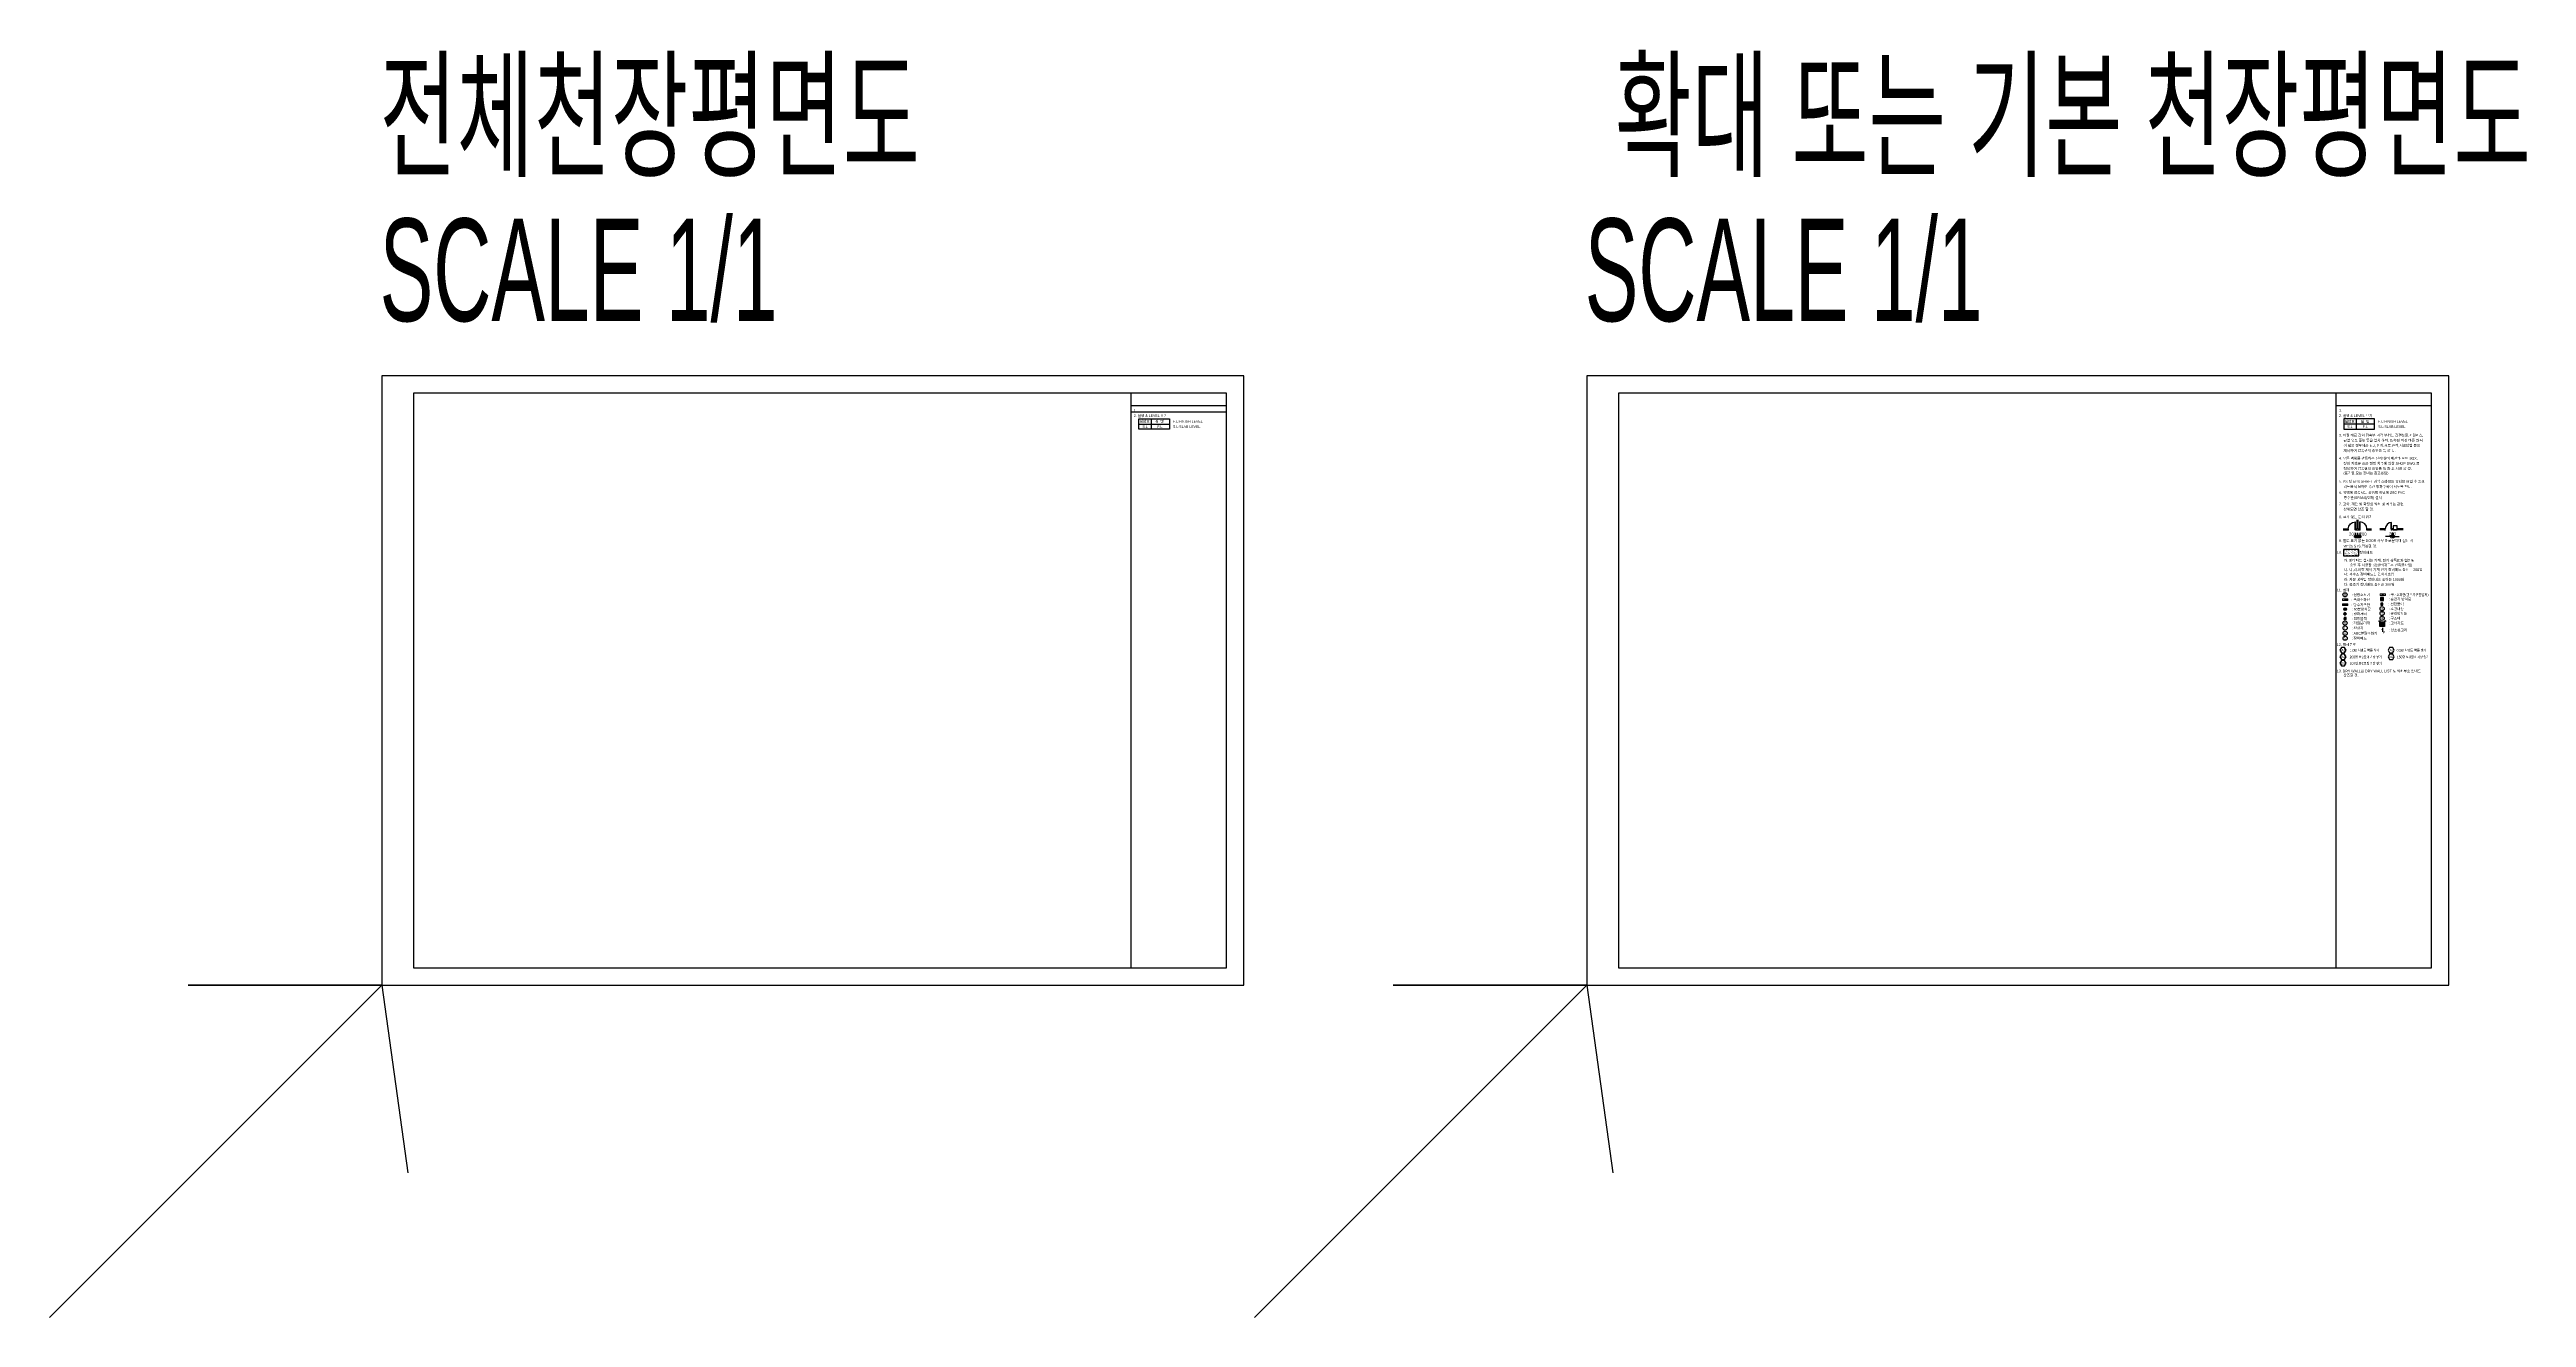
# Model space of a CAD drawing. Header units: millimetres. Extents: x -324 to 2092, y -324 to 912.
import ezdxf
from ezdxf.enums import TextEntityAlignment as Align

# ---------------------------------------------------------------- set-up
doc = ezdxf.new("R2010")
doc.units = ezdxf.units.MM
for name, color, linetype in [('$0$평면-주기$0$평면-주기$0$A-TEXT-NOTE', 7, 'Continuous'), ('100-01. 평면도(확대 평면도)$0$A-TEXT-NOTE', 7, 'Continuous'), ('A-B1PL$0$XA-B2F$0$장애인유도타일', 8, 'Continuous'), ('A-COLUMN', 2, 'Continuous'), ('A-DIM', 7, 'Continuous'), ('A-FIN', 6, 'Continuous'), ('A-SYM', 7, 'Continuous'), ('A-SYM-FD', 251, 'Continuous'), ('A-TEXT-NOTE', 7, 'Continuous'), ('x-plan-b2f$0$A-B2PL$0$XA-B3F$0$F', 4, 'Continuous'), ('x-plan-b2f$0$A-B4PL$0$XA-B3F$0$F', 4, 'Continuous'), ('x-plan-b2f$0$A-ELE-8', 8, 'Continuous'), ('방수기구함', 4, 'Continuous'), ('장비패드', 4, 'Continuous'), ('장비패드해치', 254, 'Continuous'), ('장애인점자블럭', 6, 'Continuous')]:
    doc.layers.add(name, color=color, linetype=linetype)
doc.layers.add('NOPLOT', color=193, linetype='Continuous', plot=False)
doc.styles.add('$0$평면-주기$0$평면-주기$0$Gtx', font='Dotum.ttf')
doc.styles.add('100-01. 평면도(확대 평면도)$0$Gtx', font='Dotum.ttf')
doc.styles.add('Gdim', font='Dotum.ttf', dxfattribs={"width": 0.9})
doc.styles.add('Gtx', font='Dotum.ttf')
doc.dimstyles.new('Gdim1', dxfattribs={"dimtxt": 3, "dimasz": 6, "dimexe": 1.5, "dimexo": 2, "dimgap": 1, "dimtad": 1, "dimdec": 0, "dimzin": 0, "dimdsep": 46, "dimtxsty": 'Gdim', "dimblk": 'DOTSMALL', "dimcen": 1.5, "dimdle": 1.5, "dimclrd": 1, "dimclre": 1, "dimclrt": 256, "dimazin": 0, "dimtfac": 1, "dimtdec": 0, "dimtix": 1, "dimtmove": 2, "dimatfit": 3, "dimldrblk": 'DOTSMALL', "dimfxl": 0, "dimtolj": 1, "dimtzin": 0, "dimlwd": -1, "dimlwe": -1, "dimarcsym": 0})

# ---------------------------------------------------------------- blocks, each defined once
blk = doc.blocks.new('APD229')
for p, q in [((0, 96), (0, -96)), ((34, 96), (0, 96)), ((34, 96), (34, 1129)), ((34, 48), (34, 96)), ((48, 48), (34, 48)), ((48, -48), (48, 48)), ((72, 96), (72, 1128)), ((0, -96), (34, -96)), ((34, -96), (34, -48)), ((34, -48), (48, -48))]:
    blk.add_line(p, q)
blk.add_lwpolyline([(34, 96), (72, 96)])
blk.add_lwpolyline([(1100, 96), (1100, -96), (1066, -96), (1066, -48), (1052, -48), (1052, 48), (1066, 48), (1066, 96)], close=True)
blk.add_arc((1, 64), 1066, 1.73672, 88.26328)
blk = doc.blocks.new('APD227')
for p, q in [((0, 96), (0, -96)), ((34, 96), (0, 96)), ((34, 48), (34, 96)), ((48, 48), (34, 48)), ((48, -48), (48, 48)), ((72, 96), (72, 1028)), ((0, -96), (34, -96)), ((34, -96), (34, -48)), ((34, -48), (48, -48))]:
    blk.add_line(p, q)
blk.add_lwpolyline([(34, 96), (34, 1029, -0.3964514), (966, 96, -0.3964514)], format="xyb")
blk.add_lwpolyline([(34, 96), (72, 96)])
blk.add_lwpolyline([(1000, 96), (1000, -96), (966, -96), (966, -48), (952, -48), (952, 48), (966, 48), (966, 96)], close=True)
blk = doc.blocks.new('_DotSmall')
at = {"color": 0, "linetype": 'ByBlock', "const_width": 0.5}
blk.add_lwpolyline([(-0.0625, 0, 1), (0.0625, 0, 1)], format="xyb", close=True, dxfattribs=at)
blk = doc.blocks.new('*D11')
at = {"layer": 'A-DIM', "color": 1, "transparency": 16777216}
for p, q in [((1961, 437.4), (1955, 437.4)), ((1961, 441), (1961, 435.9)), ((1962.3, 437.4), (1961, 437.4)), ((1962.3, 441), (1962.3, 435.9)), ((1962.3, 437.4), (1968.3, 437.4))]:
    blk.add_line(p, q, dxfattribs=at)
at = {"layer": 'Defpoints', "color": 0, "transparency": 16777216}
for p in [(1961, 443), (1961, 437.4), (1962.3, 443)]:
    blk.add_point(p, dxfattribs=at)
at = {"layer": 'A-DIM', "color": 1, "transparency": 16777216, "xscale": 6, "yscale": 6, "zscale": 6}
blk.add_blockref('_DotSmall', (1961, 437.4), dxfattribs=at)
at = {"layer": 'A-DIM', "color": 1, "transparency": 16777216, "xscale": 6, "yscale": 6, "zscale": 6, "rotation": 180}
blk.add_blockref('_DotSmall', (1962.3, 437.4), dxfattribs=at)
at = {"layer": 'A-DIM', "transparency": 16777216, "insert": (1961.6, 439.9), "char_height": 3, "attachment_point": 5, "style": 'Gdim'}
blk.add_mtext('\\A1;200', dxfattribs=at)
blk = doc.blocks.new('*D12')
at = {"layer": 'A-DIM', "color": 1, "transparency": 16777216}
for p, q in [((1929.2, 437.4), (1924.2, 437.4)), ((1925.7, 441), (1925.7, 435.9)), ((1927.7, 441), (1927.7, 435.9))]:
    blk.add_line(p, q, dxfattribs=at)
at = {"layer": 'Defpoints', "color": 0, "transparency": 16777216}
for p in [(1925.7, 443), (1925.7, 437.4), (1927.7, 443)]:
    blk.add_point(p, dxfattribs=at)
at = {"layer": 'A-DIM', "color": 1, "transparency": 16777216, "xscale": 6, "yscale": 6, "zscale": 6, "rotation": 180}
blk.add_blockref('_DotSmall', (1925.7, 437.4), dxfattribs=at)
at = {"layer": 'A-DIM', "color": 1, "transparency": 16777216, "xscale": 6, "yscale": 6, "zscale": 6}
blk.add_blockref('_DotSmall', (1927.7, 437.4), dxfattribs=at)
at = {"layer": 'A-DIM', "transparency": 16777216, "insert": (1922.8, 439.8), "char_height": 3, "attachment_point": 5, "style": 'Gdim'}
blk.add_mtext('\\A1;200', dxfattribs=at)
blk = doc.blocks.new('*D13')
at = {"layer": 'A-DIM', "color": 1, "transparency": 16777216}
for p, q in [((1931.2, 437.4), (1926.2, 437.4)), ((1927.7, 441), (1927.7, 435.9)), ((1929.7, 441), (1929.7, 435.9))]:
    blk.add_line(p, q, dxfattribs=at)
at = {"layer": 'Defpoints', "color": 0, "transparency": 16777216}
for p in [(1927.7, 443), (1927.7, 437.4), (1929.7, 443)]:
    blk.add_point(p, dxfattribs=at)
at = {"layer": 'A-DIM', "color": 1, "transparency": 16777216, "xscale": 6, "yscale": 6, "zscale": 6, "rotation": 180}
blk.add_blockref('_DotSmall', (1927.7, 437.4), dxfattribs=at)
at = {"layer": 'A-DIM', "color": 1, "transparency": 16777216, "xscale": 6, "yscale": 6, "zscale": 6}
blk.add_blockref('_DotSmall', (1929.7, 437.4), dxfattribs=at)
at = {"layer": 'A-DIM', "transparency": 16777216, "insert": (1933, 439.8), "char_height": 3, "attachment_point": 5, "style": 'Gdim'}
blk.add_mtext('\\A1;200', dxfattribs=at)
blk = doc.blocks.new('*U14')
at = {"layer": 'A-B1PL$0$XA-B2F$0$장애인유도타일'}
blk.add_lwpolyline([(309, 300), (9, 300), (9, 0), (309, 0)], close=True, dxfattribs=at)
at = {"layer": 'A-B1PL$0$XA-B2F$0$장애인유도타일', "color": 253}
for centre in [(54, 255), (54, 185), (54, 115), (54, 45), (124, 255), (124, 185), (124, 115), (124, 45), (194, 255), (194, 185), (194, 115), (194, 45), (264, 255), (264, 185), (264, 115), (264, 45)]:
    blk.add_circle(centre, 22.5, dxfattribs=at)
blk = doc.blocks.new('x-plan-b2f$0$stopper')
at = {"layer": 'Defpoints'}
for p in [(80, 0), (0, -80)]:
    blk.add_line(p, (0, 0), dxfattribs=at)
at = {"layer": 'x-plan-b2f$0$A-B2PL$0$XA-B3F$0$F'}
for p, q in [((-18, 2), (-18, -59)), ((0, 18), (-2, 18)), ((59, 18), (0, 18)), ((80, 2), (65, 16)), ((80, 0), (80, 2)), ((-2, -80), (-16, -65)), ((-2, -80), (0, -80))]:
    blk.add_line(p, q, dxfattribs=at)
for centre, radius, start, end in [((-2, 2), 16, 90, 180), ((59, 10), 8.62, 47.1211, 90), ((-10, -59), 8.62, 180, 222.8789)]:
    blk.add_arc(centre, radius, start, end, dxfattribs=at)
at = {"layer": 'x-plan-b2f$0$A-B4PL$0$XA-B3F$0$F'}
for p, q in [((-84, 167), (-167, 84)), ((-167, 84), (-22, 22)), ((-84, 167), (-22, 22))]:
    blk.add_line(p, q, dxfattribs=at)
blk = doc.blocks.new('A$C02a90da9')
at = {"layer": '$0$평면-주기$0$평면-주기$0$A-TEXT-NOTE'}
blk.add_line((0, 0), (0, -556), dxfattribs=at)
blk.add_solid([(-153, -291), (0, 0), (153, -291)], dxfattribs=at)
at = {"layer": '$0$평면-주기$0$평면-주기$0$A-TEXT-NOTE', "style": '$0$평면-주기$0$평면-주기$0$Gtx'}
blk.add_text('P', height=375, dxfattribs=at).set_placement((227, -657), align=Align.MIDDLE_CENTER)

msp = doc.modelspace()

# ---------------------------------------------------------------- hatches: boundary and pattern name
at = {"layer": 'A-COLUMN'}
h = msp.add_hatch(color=252, dxfattribs=at)
h.dxf.hatch_style = 1
h.paths.add_polyline_path([(1949.4, 349.7), (1954, 349.7), (1954, 354.4), (1949.4, 354.4)])
at = {"layer": 'A-SYM-FD'}
h = msp.add_hatch(color=251, dxfattribs=at)
h.dxf.hatch_style = 1
h.paths.add_polyline_path([(1915.4, 363.4), (1914, 362), (1915.4, 360.6), (1916.8, 362)])
h = msp.add_hatch(color=251, dxfattribs=at)
h.dxf.hatch_style = 1
edge = h.paths.add_edge_path()
edge.add_arc((1915.5, 366.6), 1.33, 0, 360)
h = msp.add_hatch(color=251, dxfattribs=at)
h.dxf.hatch_style = 1
edge = h.paths.add_edge_path()
edge.add_arc((1951.5, 376.4), 0.833, 0, 360)
at = {"layer": '방수기구함', "linetype": 'Continuous', "lineweight": 0}
h = msp.add_hatch(color=256, dxfattribs=at)
h.dxf.hatch_style = 1
h.paths.add_polyline_path([(1918.1, 375.2), (1918.1, 376.6), (1912.9, 375.2)])
h = msp.add_hatch(color=256, dxfattribs=at)
h.dxf.hatch_style = 1
h.paths.add_polyline_path([(1912.9, 371.7), (1912.9, 370.2), (1915.5, 371)])
h.paths.add_polyline_path([(1915.5, 371), (1918.1, 370.2), (1918.1, 371.7)])
at = {"layer": '장비패드해치'}
h = msp.add_hatch(dxfattribs=at)
h.set_pattern_fill('AR-SAND', color=9, scale=0.045, style=0)
h.set_pattern_definition([(37.5, (-7030.732, 9159.8138), (-0.0720014, 2.20235957), [0, -1.73736, 0, -1.9431, 0, -1.857375]), (7.5, (-7030.732, 9159.8138), (2.0228548, 3.22571295), [0, -0.93726, 0, -1.56591, 0, -0.600075]), (327.5, (-7032.1379, 9159.8138), (3.55946567, 0.00646733), [0, -0.5715, 0, -2.0574, 0, -2.68605]), (317.5, (-7032.138, 9159.8138), (3.436004, 1.00318195), [0, -0.28575, 0, -1.34874, 0, -1.54305])])
h.paths.add_polyline_path([(1913.8, 418.6), (1928.8, 418.6), (1928.8, 424.6), (1913.8, 424.6)])

# ---------------------------------------------------------------- linework, layer by layer
at = {"layer": 'A-COLUMN'}
msp.add_lwpolyline([(1949.4, 354.4), (1954, 354.4), (1954, 349.7), (1949.4, 349.7)], close=True, dxfattribs=at)
at = {"layer": 'A-SYM'}
for points in [[(1916.4, 326.7), (1914.9, 329.3), (1911.9, 329.3), (1910.4, 326.7), (1911.9, 324.1), (1914.9, 324.1)], [(1916.4, 320.1), (1914.9, 322.7), (1911.9, 322.7), (1910.4, 320.1), (1911.9, 317.5), (1914.9, 317.5)], [(1916.4, 313.8), (1914.9, 316.4), (1911.9, 316.4), (1910.4, 313.8), (1911.9, 311.2), (1914.9, 311.2)], [(1963.4, 326.7), (1961.9, 329.3), (1958.9, 329.3), (1957.4, 326.7), (1958.9, 324.1), (1961.9, 324.1)], [(1963.4, 320.1), (1961.9, 322.7), (1958.9, 322.7), (1957.4, 320.1), (1958.9, 317.5), (1961.9, 317.5)]]:
    msp.add_lwpolyline(points, close=True, dxfattribs=at)
for centre in [(1915.4, 380.6), (1951.6, 367), (1951.6, 362.4), (1915.4, 353.1), (1915.5, 348.3), (1915.5, 343.1), (1915.5, 338.3), (1951.6, 357.7)]:
    msp.add_circle(centre, 2.06, dxfattribs=at)
at = {"layer": 'A-SYM-FD', "color": 7}
msp.add_lwpolyline([(1915.4, 363.4), (1914, 362), (1915.4, 360.6), (1916.8, 362), (1915.4, 363.4)], dxfattribs=at)
at = {"layer": 'A-SYM-FD', "color": 6}
msp.add_lwpolyline([(1950.1, 375), (1952.9, 375), (1952.9, 377.8), (1950.1, 377.8)], close=True, dxfattribs=at)
at = {"layer": 'A-SYM-FD', "color": 7}
msp.add_circle((1915.5, 366.6), 1.33, dxfattribs=at)
at = {"layer": 'A-SYM-FD', "color": 251}
msp.add_circle((1951.5, 376.4), 0.833, dxfattribs=at)
at = {"layer": 'A-TEXT-NOTE'}
for p, q in [((738.6, 547.1), (768.6, 547.1)), ((750.6, 552.1), (750.6, 542.1)), ((1944.3, 547), (1914.3, 547)), ((1913.6, 444.8), (1918.4, 444.8)), ((1913.6, 443.8), (1918.4, 443.8)), ((1918.4, 443.8), (1918.4, 444.8)), ((1925.7, 443.8), (1925.7, 444.8)), ((1925.7, 444.8), (1927.2, 444.8)), ((1925.7, 443.8), (1929.7, 443.8)), ((1927.2, 444.8), (1927.2, 453.6)), ((1928.2, 444.8), (1928.2, 453.6)), ((1928.2, 444.8), (1929.7, 444.8)), ((1929.7, 443.8), (1929.7, 444.8)), ((1937, 443.8), (1937, 444.8)), ((1937, 444.8), (1941.1, 444.8)), ((1937, 443.8), (1941.1, 443.8)), ((1954.3, 444.8), (1949.4, 444.8)), ((1954.3, 443.8), (1949.4, 443.8)), ((1962.3, 444.8), (1961, 444.8)), ((1972.1, 443.8), (1961, 443.8)), ((1972.1, 444.8), (1966.3, 444.8))]:
    msp.add_line(p, q, dxfattribs=at)
for points in [[(738.6, 552.1), (768.6, 552.1), (768.6, 542.1), (738.6, 542.1)], [(1944.3, 552), (1914.3, 552), (1914.3, 542), (1944.3, 542)], [(1962.3, 447.8), (1962.3, 443.8), (1966.3, 443.8), (1966.3, 447.8)]]:
    msp.add_lwpolyline(points, close=True, dxfattribs=at)
msp.add_lwpolyline([(1926.3, 552), (1926.3, 542)], dxfattribs=at)
at = {"layer": 'NOPLOT'}
for p, q in [((731, 565), (824, 565)), ((731, 559), (824, 559)), ((1906.7, 565), (1999.7, 565))]:
    msp.add_line(p, q, dxfattribs=at)
for points in [[(0, 0), (841, 0), (841, 594), (0, 594)], [(1175.7, 0), (2016.7, 0), (2016.7, 594), (1175.7, 594)], [(31, 17), (824, 17), (824, 577), (31, 577)], [(31, 17), (731, 17), (731, 577), (31, 577)], [(1206.7, 17), (1999.7, 17), (1999.7, 577), (1206.7, 577)], [(1206.7, 17), (1906.7, 17), (1906.7, 577), (1206.7, 577)]]:
    msp.add_lwpolyline(points, close=True, dxfattribs=at)
for points in [[(-324.1, -323.9), (0, 0), (-188.9, 0), (0, 0), (25.3, -182.8)], [(851.6, -323.9), (1175.7, 0), (986.8, 0), (1175.7, 0), (1201, -182.8)]]:
    msp.add_lwpolyline(points, dxfattribs=at)
at = {"layer": '방수기구함', "linetype": 'Continuous', "lineweight": 0}
for p, q in [((1912.9, 375.2), (1918.1, 376.6)), ((1912.9, 370.2), (1918.1, 371.7)), ((1912.9, 371.7), (1918.1, 370.2)), ((1949.6, 380), (1954.8, 381.4))]:
    msp.add_line(p, q, dxfattribs=at)
for points in [[(1912.9, 375.2), (1918.1, 375.2), (1918.1, 376.6), (1912.9, 376.6)], [(1912.9, 370.2), (1918.1, 370.2), (1918.1, 371.7), (1912.9, 371.7)], [(1949.6, 380), (1954.8, 380), (1954.8, 381.4), (1949.6, 381.4)]]:
    msp.add_lwpolyline(points, close=True, dxfattribs=at)
at = {"layer": '장비패드'}
msp.add_lwpolyline([(1913.8, 418.6), (1928.8, 418.6), (1928.8, 424.6), (1913.8, 424.6)], close=True, dxfattribs=at)
at = {"layer": '장애인점자블럭', "color": 8}
msp.add_line((1950.4, 370.6), (1952.4, 372.6), dxfattribs=at)
at = {"layer": '장애인점자블럭'}
msp.add_lwpolyline([(1950.4, 370.6), (1952.4, 370.6), (1952.4, 372.6), (1950.4, 372.6)], close=True, dxfattribs=at)

# ---------------------------------------------------------------- block references
at = {"layer": 'A-B1PL$0$XA-B2F$0$장애인유도타일', "xscale": 0.006666666666666664, "yscale": 0.006666666666666664, "zscale": 0.006666666666666664, "rotation": 180}
msp.add_blockref('*U14', (1916.5, 358.4), dxfattribs=at)
at = {"layer": 'A-FIN', "xscale": 0.006666666666666665, "yscale": 0.006666666666666665, "zscale": 0.006666666666666665}
msp.add_blockref('A$C02a90da9', (1951.9, 348.3), dxfattribs=at)
at = {"layer": 'A-TEXT-NOTE', "yscale": 0.006666666666666664, "zscale": 0.006666666666666664}
for name, p, xscale in [('APD229', (1925.7, 444.3), -0.006666666666666664), ('APD229', (1929.7, 444.3), 0.006666666666666664), ('APD227', (1961, 444.3), -0.006666666666666664)]:
    msp.add_blockref(name, p, dxfattribs=dict(at, xscale=xscale))
at = {"layer": 'x-plan-b2f$0$A-ELE-8', "zscale": 0.006666666666666666}
for p, xscale, yscale, rotation in [((1949.4, 354.4), -0.006666666666666672, 0.006666666666666672, 90), ((1954, 354.4), 0.006666666666666666, 0.006666666666666666, 270)]:
    msp.add_blockref('x-plan-b2f$0$stopper', p, dxfattribs=dict(at, xscale=xscale, yscale=yscale, rotation=rotation))

# ---------------------------------------------------------------- texts
at = {"layer": '100-01. 평면도(확대 평면도)$0$A-TEXT-NOTE', "style": '100-01. 평면도(확대 평면도)$0$Gtx'}
msp.add_text(': 청소용고리', height=2.5, dxfattribs=at).set_placement((1958, 344.9))
at = {"layer": 'A-SYM', "style": 'Gtx'}
for s, p in [('청', (1914.1, 379.6)), ('소', (1950.3, 366.1)), ('유', (1950.3, 361.4)), ('재', (1914.1, 352.1)), ('완', (1914.1, 347.3)), ('장', (1914.1, 337.3)), ('D', (1914.5, 342.2)), ('구', (1950.3, 356.8))]:
    msp.add_text(s, height=1.91, dxfattribs=at).set_placement(p)
at = {"layer": 'A-SYM', "style": 'Gtx', "width": 0.8}
for s, p in [('A1', (1911.8, 325.4)), ('B1', (1911.8, 318.9)), ('B3', (1911.8, 312.5)), ('A2', (1958.9, 325.4)), ('B2', (1958.8, 318.9))]:
    msp.add_text(s, height=2.5, dxfattribs=at).set_placement(p)
at = {"layer": 'A-TEXT-NOTE', "color": 3, "style": 'Gtx', "width": 0.6}
for s, p in [('전체천장평면도', (-2.1, 798.4)), ('확대 또는 기본 천장평면도', (1202.9, 798.4)), ('SCALE 1/1', (-2.1, 647.4)), ('SCALE 1/1', (1173.6, 647.4))]:
    msp.add_text(s, height=100, dxfattribs=at).set_placement(p)
at = {"layer": 'A-TEXT-NOTE', "style": 'Gtx'}
for s, p in [('2. 실명 & LEVEL 표기', (733.7, 554)), ('1.', (733.7, 559.2)), ('2. 실명 & LEVEL 표기', (1909.5, 554)), ('1.', (1909.5, 559.2)), ('실번호', (739.5, 548.3)), ('S.L', (742.1, 543.3)), ('실  명', (754.5, 548.3)), ('F.L', (756.6, 543.3)), ('S.L:SLAB LEVEL', (771.9, 543.3)), ('F.L:FINISH LEVEL', (771.9, 548.3)), ('3. 이질 재료 간의 접촉부 마감 부위는 긴결철물,메탈라스,', (1909.5, 534.9)), ('균열 유도 줄눈 등을 설치 하며, 연속된 미장 바름 면적', (1913.9, 529.9)), ('실번호', (1915.1, 548.3)), ('실번호', (1915.1, 548.2)), ('S.L', (1917.6, 543.3)), ('S.L', (1917.6, 543.3)), ('실  명', (1930.7, 548.2)), ('실  명', (1930.7, 548.3)), ('F.L', (1932.7, 543.3)), ('F.L', (1932.7, 543.3)), ('S.L:SLAB LEVEL', (1947.7, 543.3)), ('F.L:FINISH LEVEL', (1947.7, 548.3)), ('4. 모든 벽체를 관통하는 전기/설비 배관과 덕트 BOX,', (1909.5, 512.4)), ('제시하여 감독관의 승인을 득 할 것.', (1913.9, 519.9)), ('장비 기초류 등은 현장 치수에 의한 SHOP DWG.를', (1913.9, 507.4)), ('이 넓을 경우에는 E.J, 위치,재료,규격,시공방법 등을', (1913.9, 524.9)), ('5. PS 및 EPS SHAFT 바닥 스라브는 슬리브 매입 후 콘크', (1909.5, 489.8)), ('작성하여 감독원의 승인을 득 한 후 시공 할 것.', (1913.9, 502.4)), ('(표기된 모든 장비는 참고용임)', (1913.9, 498)), ('리트를 타설하여 층간 방화구획이 되도록 한다.', (1913.9, 484.8)), ('7. 코아, 계단 및 화장실 벽체 및 치수는 관련', (1909.5, 467.8)), ('6. 외벽에 연속되는 방습벽 하단에 Ø50 PVC', (1909.7, 479)), ('상세도면 참조 할 것.', (1913.9, 462.8)), ('통수관(SPAN당2개) 설치', (1914.2, 474)), ('8. 표기 없는 문의 위치', (1909.5, 455.3)), ('10.                : 장비패드', (1907.5, 420.6)), ('9. 별도 표기 없는 DOOR 하부 재료분리대 설치 시', (1909.5, 432.1)), ('W=25 STS.적용할 것.', (1914, 426.8)), ('가. 장비패드 설치는 기계, 전기 감독관과 협의및', (1914.1, 412.9)), ('승인 후 시공할 것(장비패드는 건축공사임)', (1920.1, 408.4)), ('11. 범례', (1907.5, 384)), ('나. 다,라,마항 제외 기계 전기 장비패드 높이는 200임', (1914.4, 403.9)), ('라. 지붕 냉각탑 장비패드 높이는 1000임', (1914.4, 394.3)), ('마. 공조기 장비패드 높이는 300임', (1914.4, 389.4)), ('다. 저수조 장비패드는 건식기초임', (1914.4, 399.4)), (': 옥내소화전', (1921.7, 374.6)), (': 방수기구함', (1921.7, 369.6)), (': 청정소화기', (1921.8, 379.3)), (': 방화셔터', (1921.8, 360.7)), (': 60분방화문', (1921.9, 365.3)), (': 선형블럭', (1957.8, 370.3)), (': 승강기 방화문', (1957.9, 375.1)), (': 소방대창', (1957.9, 365.7)), (': 유리방화문', (1957.9, 361.1)), (': 재료분리대', (1921.8, 351.8)), (': 완강기', (1921.8, 347)), (': ABC분말소화기', (1921.8, 341.8)), (': 장비패드', (1921.8, 337)), (': 점형블럭', (1921.9, 356.1)), (': 구조대', (1957.9, 356.5)), (': 코너가드', (1957.9, 351.8)), ('12. 벽체부호', (1907.4, 330.8)), ('13. DRY WALL은 DRY WALL LIST 및 벽체부호 안내도', (1907.4, 305)), ('참조할 것.', (1913.8, 301))]:
    msp.add_text(s, height=2.5, dxfattribs=at).set_placement(p)
for s, width, p in [(': 옥내소화전(방수기구함일체)', 0.9, (1957.9, 379.4)), ('1.0B 시멘트 벽돌 쌓기', 0.85, (1919.9, 325.3)), ('200형 보강블럭 치장 쌓기', 0.8, (1919.9, 318.7)), ('100형 보강블럭 치장 쌓기', 0.8, (1919.9, 312.4)), ('0.5B 시멘트 벽돌 쌓기', 0.85, (1965.7, 325.3)), ('150형 보강블럭 치장 쌓기', 0.8, (1966, 318.7))]:
    msp.add_text(s, height=2.5, dxfattribs=dict(at, width=width)).set_placement(p)

# ---------------------------------------------------------------- dimensions: what is measured, and where the dimension line sits
at = {"layer": 'A-DIM'}
for base, p1, p2, picture, middle in [((1925.7, 437.4), (1927.7, 443), (1925.7, 443), '*D12', (1922.8, 439.8)), ((1927.7, 437.4), (1929.7, 443), (1927.7, 443), '*D13', (1933, 439.8))]:
    dim = msp.add_linear_dim(base=base, p1=p1, p2=p2, text='200', dimstyle='Gdim1', dxfattribs=at)
    dim.commit()
    dim.dimension.update_dxf_attribs({"geometry": picture, "text_midpoint": middle, "dimtype": 128})
dim = msp.add_linear_dim(base=(1961, 437.4), p1=(1962.3, 443), p2=(1961, 443), text='200', dimstyle='Gdim1', dxfattribs=at)
dim.commit()
dim.dimension.update_dxf_attribs({"geometry": '*D11', "text_midpoint": (1961.6, 439.9)})

doc.saveas('drawing.dxf')
